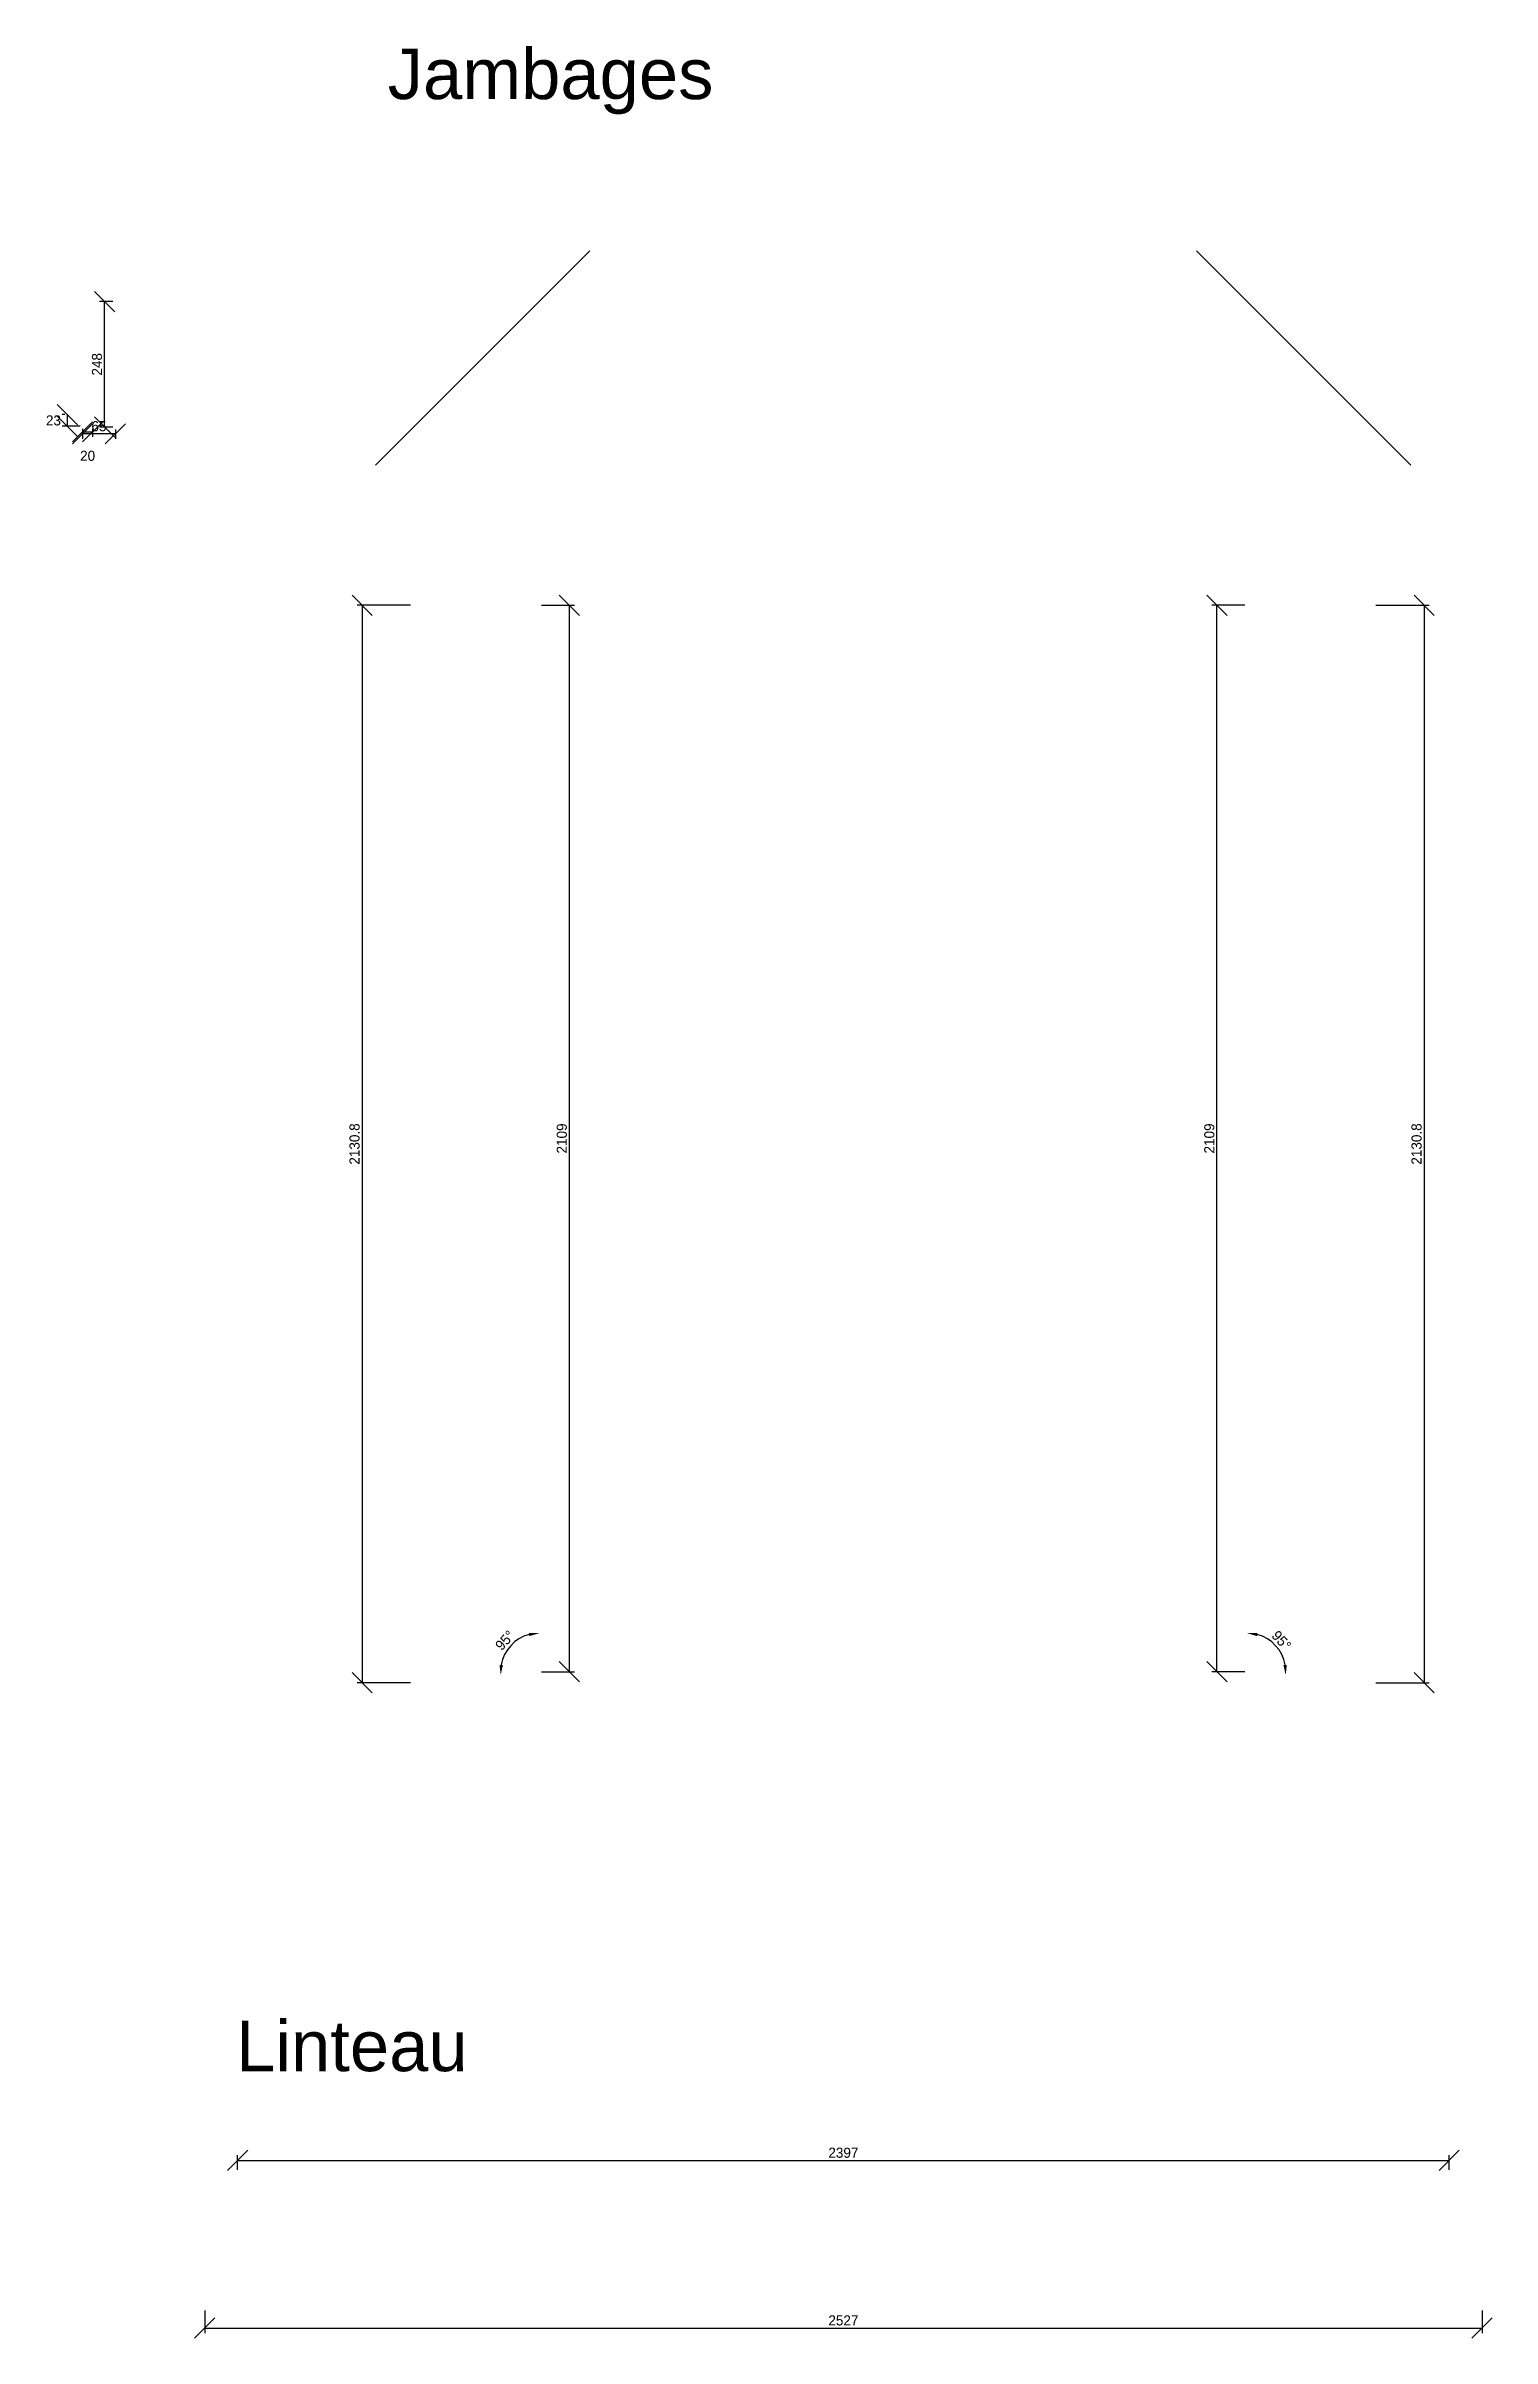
# Model space of a CAD drawing. Header units: millimetres. Extents: x -676 to 20580, y -6551 to 3008.
# Drawn here: x -676 to 2185, y -5428 to -895 of the extents above; entities that cross this region are included whole.
import ezdxf

# ---------------------------------------------------------------- set-up
doc = ezdxf.new("R2010")
doc.units = ezdxf.units.MM
doc.layers.get('0').update_dxf_attribs({"lineweight": 25, "true_color": 0xffffff})
doc.layers.get('Defpoints').update_dxf_attribs({"true_color": 0xffffff})
doc.layers.add('Cotes', color=4, linetype='Continuous', lineweight=25, true_color=0x00ffff)
doc.styles.add('QCADDimTextStyle', font='txt')
doc.styles.add('textstyle12', font='')
doc.styles.add('textstyle13', font='')
doc.styles.get('textstyle12').set_extended_font_data('Liberation Sans')
doc.styles.get('textstyle13').set_extended_font_data('Liberation Sans')
doc.dimstyles.new('QCADDimStyle', dxfattribs={"dimtxt": 20, "dimasz": 20, "dimexe": 10, "dimexo": 5, "dimgap": 5, "dimtad": 1, "dimtoh": 1, "dimdec": 4, "dimzin": 0, "dimdsep": 46, "dimtxsty": 'QCADDimTextStyle', "dimcen": 0.09, "dimadec": 0, "dimazin": 0, "dimtfac": 1, "dimtdec": 4, "dimtofl": 0, "dimtmove": 0, "dimatfit": 3, "dimfxl": 1, "dimtolj": 1, "dimtzin": 0, "dimarcsym": 0})

msp = doc.modelspace()

# ---------------------------------------------------------------- texts
at = {"char_height": 100, "attachment_point": 1}
for s, insert, style in [('Jambages', (0, -900), 'textstyle12'), ('Linteau', (-300, -4800), 'textstyle13')]:
    msp.add_mtext(s, dxfattribs=dict(at, insert=insert, style=style))

# ---------------------------------------------------------------- blocks, each defined once
blk = doc.blocks.new('*D26')
at = {"layer": 'Cotes', "color": 0, "lineweight": -2}
for p, q in [((1660.5, -2021), (1620.5, -1981)), ((1695.5, -2001), (1630.5, -2001)), ((1640.5, -4110), (1640.5, -2001)), ((1620.5, -4090), (1660.5, -4130)), ((1695.5, -4110), (1630.5, -4110))]:
    blk.add_line(p, q, dxfattribs=at)
at = {"layer": 'Defpoints', "color": 0}
for p in [(1640.5, -2001), (1700.5, -2001), (1700.5, -4110)]:
    blk.add_point(p, dxfattribs=at)
at = {"layer": 'Cotes', "color": 0, "insert": (1625.5, -3055.5), "char_height": 20, "attachment_point": 5, "rotation": 90, "style": 'QCADDimTextStyle'}
blk.add_mtext('\\A1;2109', dxfattribs=at)
blk = doc.blocks.new('*D27')
at = {"layer": 'Cotes', "color": 0, "lineweight": -2}
for p, q in [((2070.5, -2021), (2030.5, -1981)), ((1955, -2001), (2060.5, -2001)), ((2050.5, -2001), (2050.5, -4131.8)), ((2030.5, -4111.8), (2070.5, -4151.8)), ((1955, -4131.8), (2060.5, -4131.8))]:
    blk.add_line(p, q, dxfattribs=at)
at = {"layer": 'Defpoints', "color": 0}
for p in [(1950, -2001), (1950, -4131.8), (2050.5, -4131.8)]:
    blk.add_point(p, dxfattribs=at)
at = {"layer": 'Cotes', "color": 0, "insert": (2035.5, -3066.4), "char_height": 20, "attachment_point": 5, "rotation": 90, "style": 'QCADDimTextStyle'}
blk.add_mtext('\\A1;2130.8', dxfattribs=at)
blk = doc.blocks.new('*D28')
at = {"layer": 'Cotes', "color": 0, "lineweight": -2}
blk.add_arc((1700.5, -4110), 76.2, 10.0902, 74.9098, dxfattribs=at)
at = {"layer": 'Cotes', "color": 0}
for points in [[(1720.8, -4033.2), (1719.9, -4039.8), (1700.5, -4033.8)], [(1772.1, -4096.8), (1778.8, -4096.5), (1776.4, -4116.6)]]:
    blk.add_solid(points, dxfattribs=at)
at = {"layer": 'Defpoints', "color": 0}
for p in [(1700.5, -3900.8), (1768.6, -4075.8), (1700.5, -4110), (1700.5, -4110), (1834, -4121.7)]:
    blk.add_point(p, dxfattribs=at)
at = {"layer": 'Cotes', "color": 0, "insert": (1768.1, -4048.1), "char_height": 20, "attachment_point": 5, "rotation": 312.5, "style": 'QCADDimTextStyle'}
blk.add_mtext('\\A1;95%%d', dxfattribs=at)
blk = doc.blocks.new('*D29')
at = {"layer": 'Cotes', "color": 0, "lineweight": -2}
for p, q in [((-583.7, -1642), (-623.7, -1682)), ((-603.7, -1655), (-603.7, -1672)), ((-538.7, -1662), (-603.7, -1662)), ((-558.7, -1682), (-518.7, -1642)), ((-538.7, -1653.5), (-538.7, -1672))]:
    blk.add_line(p, q, dxfattribs=at)
at = {"layer": 'Defpoints', "color": 0}
for p in [(-603.7, -1650), (-603.7, -1662), (-538.7, -1648.5)]:
    blk.add_point(p, dxfattribs=at)
at = {"layer": 'Cotes', "color": 0, "insert": (-571.2, -1647), "char_height": 20, "attachment_point": 5, "style": 'QCADDimTextStyle'}
blk.add_mtext('\\A1;65', dxfattribs=at)
blk = doc.blocks.new('*D30')
at = {"layer": 'Cotes', "color": 0, "lineweight": -2}
for p, q in [((-583.7, -1638), (-623.7, -1678)), ((-603.7, -1678), (-563.7, -1638)), ((-603.7, -1652), (-603.7, -1668)), ((-603.7, -1658), (-583.7, -1658)), ((-583.7, -1652), (-583.7, -1668))]:
    blk.add_line(p, q, dxfattribs=at)
at = {"layer": 'Defpoints', "color": 0}
for p in [(-603.7, -1647), (-583.7, -1647), (-583.7, -1658)]:
    blk.add_point(p, dxfattribs=at)
at = {"layer": 'Cotes', "color": 0, "insert": (-593.7, -1705.5), "char_height": 20, "attachment_point": 5, "style": 'QCADDimTextStyle'}
blk.add_mtext('\\A1;20', dxfattribs=at)
blk = doc.blocks.new('*D31')
at = {"layer": 'Cotes', "color": 0, "lineweight": -2}
for p, q in [((379.5, -2021), (339.5, -1981)), ((304.5, -2001), (369.5, -2001)), ((359.5, -4110), (359.5, -2001)), ((304.5, -4110), (369.5, -4110)), ((339.5, -4090), (379.5, -4130))]:
    blk.add_line(p, q, dxfattribs=at)
at = {"layer": 'Defpoints', "color": 0}
for p in [(299.5, -2001), (359.5, -2001), (299.5, -4110)]:
    blk.add_point(p, dxfattribs=at)
at = {"layer": 'Cotes', "color": 0, "insert": (344.5, -3055.5), "char_height": 20, "attachment_point": 5, "rotation": 90, "style": 'QCADDimTextStyle'}
blk.add_mtext('\\A1;2109', dxfattribs=at)
blk = doc.blocks.new('*D32')
at = {"layer": 'Cotes', "color": 0, "lineweight": -2}
for p, q in [((-30.5, -2021), (-70.5, -1981)), ((45, -2001), (-60.5, -2001)), ((-50.5, -2001), (-50.5, -4131.8)), ((-70.5, -4111.8), (-30.5, -4151.8)), ((45, -4131.8), (-60.5, -4131.8))]:
    blk.add_line(p, q, dxfattribs=at)
at = {"layer": 'Defpoints', "color": 0}
for p in [(50, -2001), (-50.5, -4131.8), (50, -4131.8)]:
    blk.add_point(p, dxfattribs=at)
at = {"layer": 'Cotes', "color": 0, "insert": (-65.5, -3066.4), "char_height": 20, "attachment_point": 5, "rotation": 90, "style": 'QCADDimTextStyle'}
blk.add_mtext('\\A1;2130.8', dxfattribs=at)
blk = doc.blocks.new('*D33')
at = {"layer": 'Cotes', "color": 0, "lineweight": -2}
for p, q in [((-613.7, -1644), (-653.7, -1604)), ((-653.7, -1627), (-613.7, -1667)), ((-638.7, -1624), (-643.7, -1624)), ((-633.7, -1647), (-633.7, -1624)), ((-608.7, -1647), (-643.7, -1647))]:
    blk.add_line(p, q, dxfattribs=at)
at = {"layer": 'Defpoints', "color": 0}
for p in [(-633.7, -1624), (-633.7, -1624), (-603.7, -1647)]:
    blk.add_point(p, dxfattribs=at)
at = {"layer": 'Cotes', "color": 0, "insert": (-661.2, -1635.5), "char_height": 20, "attachment_point": 5, "style": 'QCADDimTextStyle'}
blk.add_mtext('\\A1;23', dxfattribs=at)
blk = doc.blocks.new('*D34')
at = {"layer": 'Cotes', "color": 0, "lineweight": -2}
blk.add_arc((299.5, -4110), 76.2, 105.0902, 169.9098, dxfattribs=at)
at = {"layer": 'Cotes', "color": 0}
for points in [[(280.1, -4039.8), (279.2, -4033.2), (299.5, -4033.8)], [(221.2, -4096.5), (227.9, -4096.8), (223.6, -4116.6)]]:
    blk.add_solid(points, dxfattribs=at)
at = {"layer": 'Defpoints', "color": 0}
for p in [(299.5, -3900.8), (259.5, -4045.2), (166, -4121.7), (299.5, -4110), (299.5, -4110)]:
    blk.add_point(p, dxfattribs=at)
at = {"layer": 'Cotes', "color": 0, "insert": (231.9, -4048.1), "char_height": 20, "attachment_point": 5, "rotation": 47.5, "style": 'QCADDimTextStyle'}
blk.add_mtext('\\A1;95%%d', dxfattribs=at)
blk = doc.blocks.new('*D35')
at = {"layer": 'Cotes', "color": 0, "lineweight": -2}
for p, q in [((-540, -1420.5), (-580, -1380.5)), ((-543.7, -1400.5), (-570, -1400.5)), ((-560, -1648.5), (-560, -1400.5)), ((-580, -1628.5), (-540, -1668.5)), ((-543.7, -1648.5), (-570, -1648.5))]:
    blk.add_line(p, q, dxfattribs=at)
at = {"layer": 'Defpoints', "color": 0}
for p in [(-560, -1400.5), (-538.7, -1400.5), (-538.7, -1648.5)]:
    blk.add_point(p, dxfattribs=at)
at = {"layer": 'Cotes', "color": 0, "insert": (-575, -1524.5), "char_height": 20, "attachment_point": 5, "rotation": 90, "style": 'QCADDimTextStyle'}
blk.add_mtext('\\A1;248', dxfattribs=at)
blk = doc.blocks.new('*D48')
at = {"layer": 'Cotes', "color": 0, "lineweight": -2}
for p, q in [((-342, -5388), (-382, -5428)), ((-362, -5373), (-362, -5418)), ((2145, -5428), (2185, -5388)), ((2165, -5373), (2165, -5418)), ((-362, -5408), (2165, -5408))]:
    blk.add_line(p, q, dxfattribs=at)
at = {"layer": 'Defpoints', "color": 0}
for p in [(-362, -5368), (2165, -5368), (2165, -5408)]:
    blk.add_point(p, dxfattribs=at)
at = {"layer": 'Cotes', "color": 0, "insert": (901.5, -5393), "char_height": 20, "attachment_point": 5, "style": 'QCADDimTextStyle'}
blk.add_mtext('\\A1;2527', dxfattribs=at)
blk = doc.blocks.new('*D49')
at = {"layer": 'Cotes', "color": 0, "lineweight": -2}
for p, q in [((-277, -5056.4), (-317, -5096.4)), ((-297, -5095), (-297, -5066.4)), ((-297, -5076.4), (2100, -5076.4)), ((2080, -5096.4), (2120, -5056.4)), ((2100, -5095), (2100, -5066.4))]:
    blk.add_line(p, q, dxfattribs=at)
at = {"layer": 'Defpoints', "color": 0}
for p in [(2100, -5076.4), (-297, -5100), (2100, -5100)]:
    blk.add_point(p, dxfattribs=at)
at = {"layer": 'Cotes', "color": 0, "insert": (901.5, -5061.4), "char_height": 20, "attachment_point": 5, "style": 'QCADDimTextStyle'}
blk.add_mtext('\\A1;2397', dxfattribs=at)

# ---------------------------------------------------------------- dimensions: what is measured, and where the dimension line sits
at = {"layer": 'Cotes'}
for base, p1, p2, angle, picture, middle in [((-560, -1400.5), (-538.7, -1648.5), (-538.7, -1400.5), 90, '*D35', (-575, -1524.5)), ((-633.7, -1624), (-603.7, -1647), (-633.7, -1624), 90, '*D33', (-661.2, -1635.5)), ((-603.7, -1662), (-538.7, -1648.5), (-603.7, -1650), 180, '*D29', (-571.2, -1647)), ((-583.7, -1658), (-603.7, -1647), (-583.7, -1647), 180, '*D30', (-593.7, -1705.5)), ((-50.5, -4131.83), (50, -2001), (50, -4131.83), 90, '*D32', (-65.5, -3066.41)), ((359.5, -2001), (299.5, -4110), (299.5, -2001), 90, '*D31', (344.5, -3055.5)), ((1640.5, -2001), (1700.5, -4110), (1700.5, -2001), 90, '*D26', (1625.5, -3055.5)), ((2050.5, -4131.83), (1950, -2001), (1950, -4131.83), 90, '*D27', (2035.5, -3066.41))]:
    dim = msp.add_linear_dim(base=base, p1=p1, p2=p2, angle=angle, dimstyle='QCADDimStyle', override={"dimtxt": 20, "dimasz": 20, "dimexe": 10, "dimexo": 5, "dimgap": 5, "dimdec": 1, "dimzin": 8, "dimtsz": 20, "dimclrd": 0, "dimclre": 0, "dimclrt": 0, "dimazin": 2, "dimtmove": 2}, dxfattribs=at)
    dim.commit()
    dim.dimension.update_dxf_attribs({"geometry": picture, "text_midpoint": middle})
for base, line1, line2, picture, middle in [((259.52, -4045.18), ((299.5, -3900.77), (299.5, -4110)), ((299.5, -4110), (165.97, -4121.68)), '*D34', (231.94, -4048.09)), ((1768.56, -4075.82), ((1700.5, -3900.77), (1700.5, -4110)), ((1700.5, -4110), (1834.03, -4121.68)), '*D28', (1768.06, -4048.09))]:
    dim = msp.add_angular_dim_2l(base=base, line1=line1, line2=line2, dimstyle='QCADDimStyle', override={"dimtxt": 20, "dimasz": 20, "dimexe": 10, "dimexo": 5, "dimgap": 5, "dimdec": 1, "dimzin": 8, "dimtsz": 20, "dimclrd": 0, "dimclre": 0, "dimclrt": 0, "dimazin": 2, "dimtmove": 2}, dxfattribs=at)
    dim.commit()
    dim.dimension.update_dxf_attribs({"geometry": picture, "text_midpoint": middle})
for base, p1, p2, picture, middle in [((2100, -5076.42), (-297, -5100), (2100, -5100), '*D49', (901.5, -5061.42)), ((2165, -5407.98), (-362, -5367.97), (2165, -5367.97), '*D48', (901.5, -5392.98))]:
    dim = msp.add_linear_dim(base=base, p1=p1, p2=p2, dimstyle='QCADDimStyle', override={"dimtxt": 20, "dimasz": 20, "dimexe": 10, "dimexo": 5, "dimgap": 5, "dimdec": 1, "dimzin": 8, "dimtsz": 20, "dimclrd": 0, "dimclre": 0, "dimclrt": 0, "dimazin": 2, "dimtmove": 2}, dxfattribs=at)
    dim.commit()
    dim.dimension.update_dxf_attribs({"geometry": picture, "text_midpoint": middle})

# ---------------------------------------------------------------- linework, layer by layer
for p, q in [((400, -1300), (-24.26, -1724.26)), ((1600, -1300), (2024.26, -1724.26))]:
    msp.add_line(p, q)

msp.set_redraw_order([(e.dxf.handle, doc.entitydb.next_handle()) for e in msp.query("TEXT MTEXT ATTDEF DIMENSION ARC_DIMENSION")])  # texts and dimensions are drawn at this point

doc.saveas('drawing.dxf')
